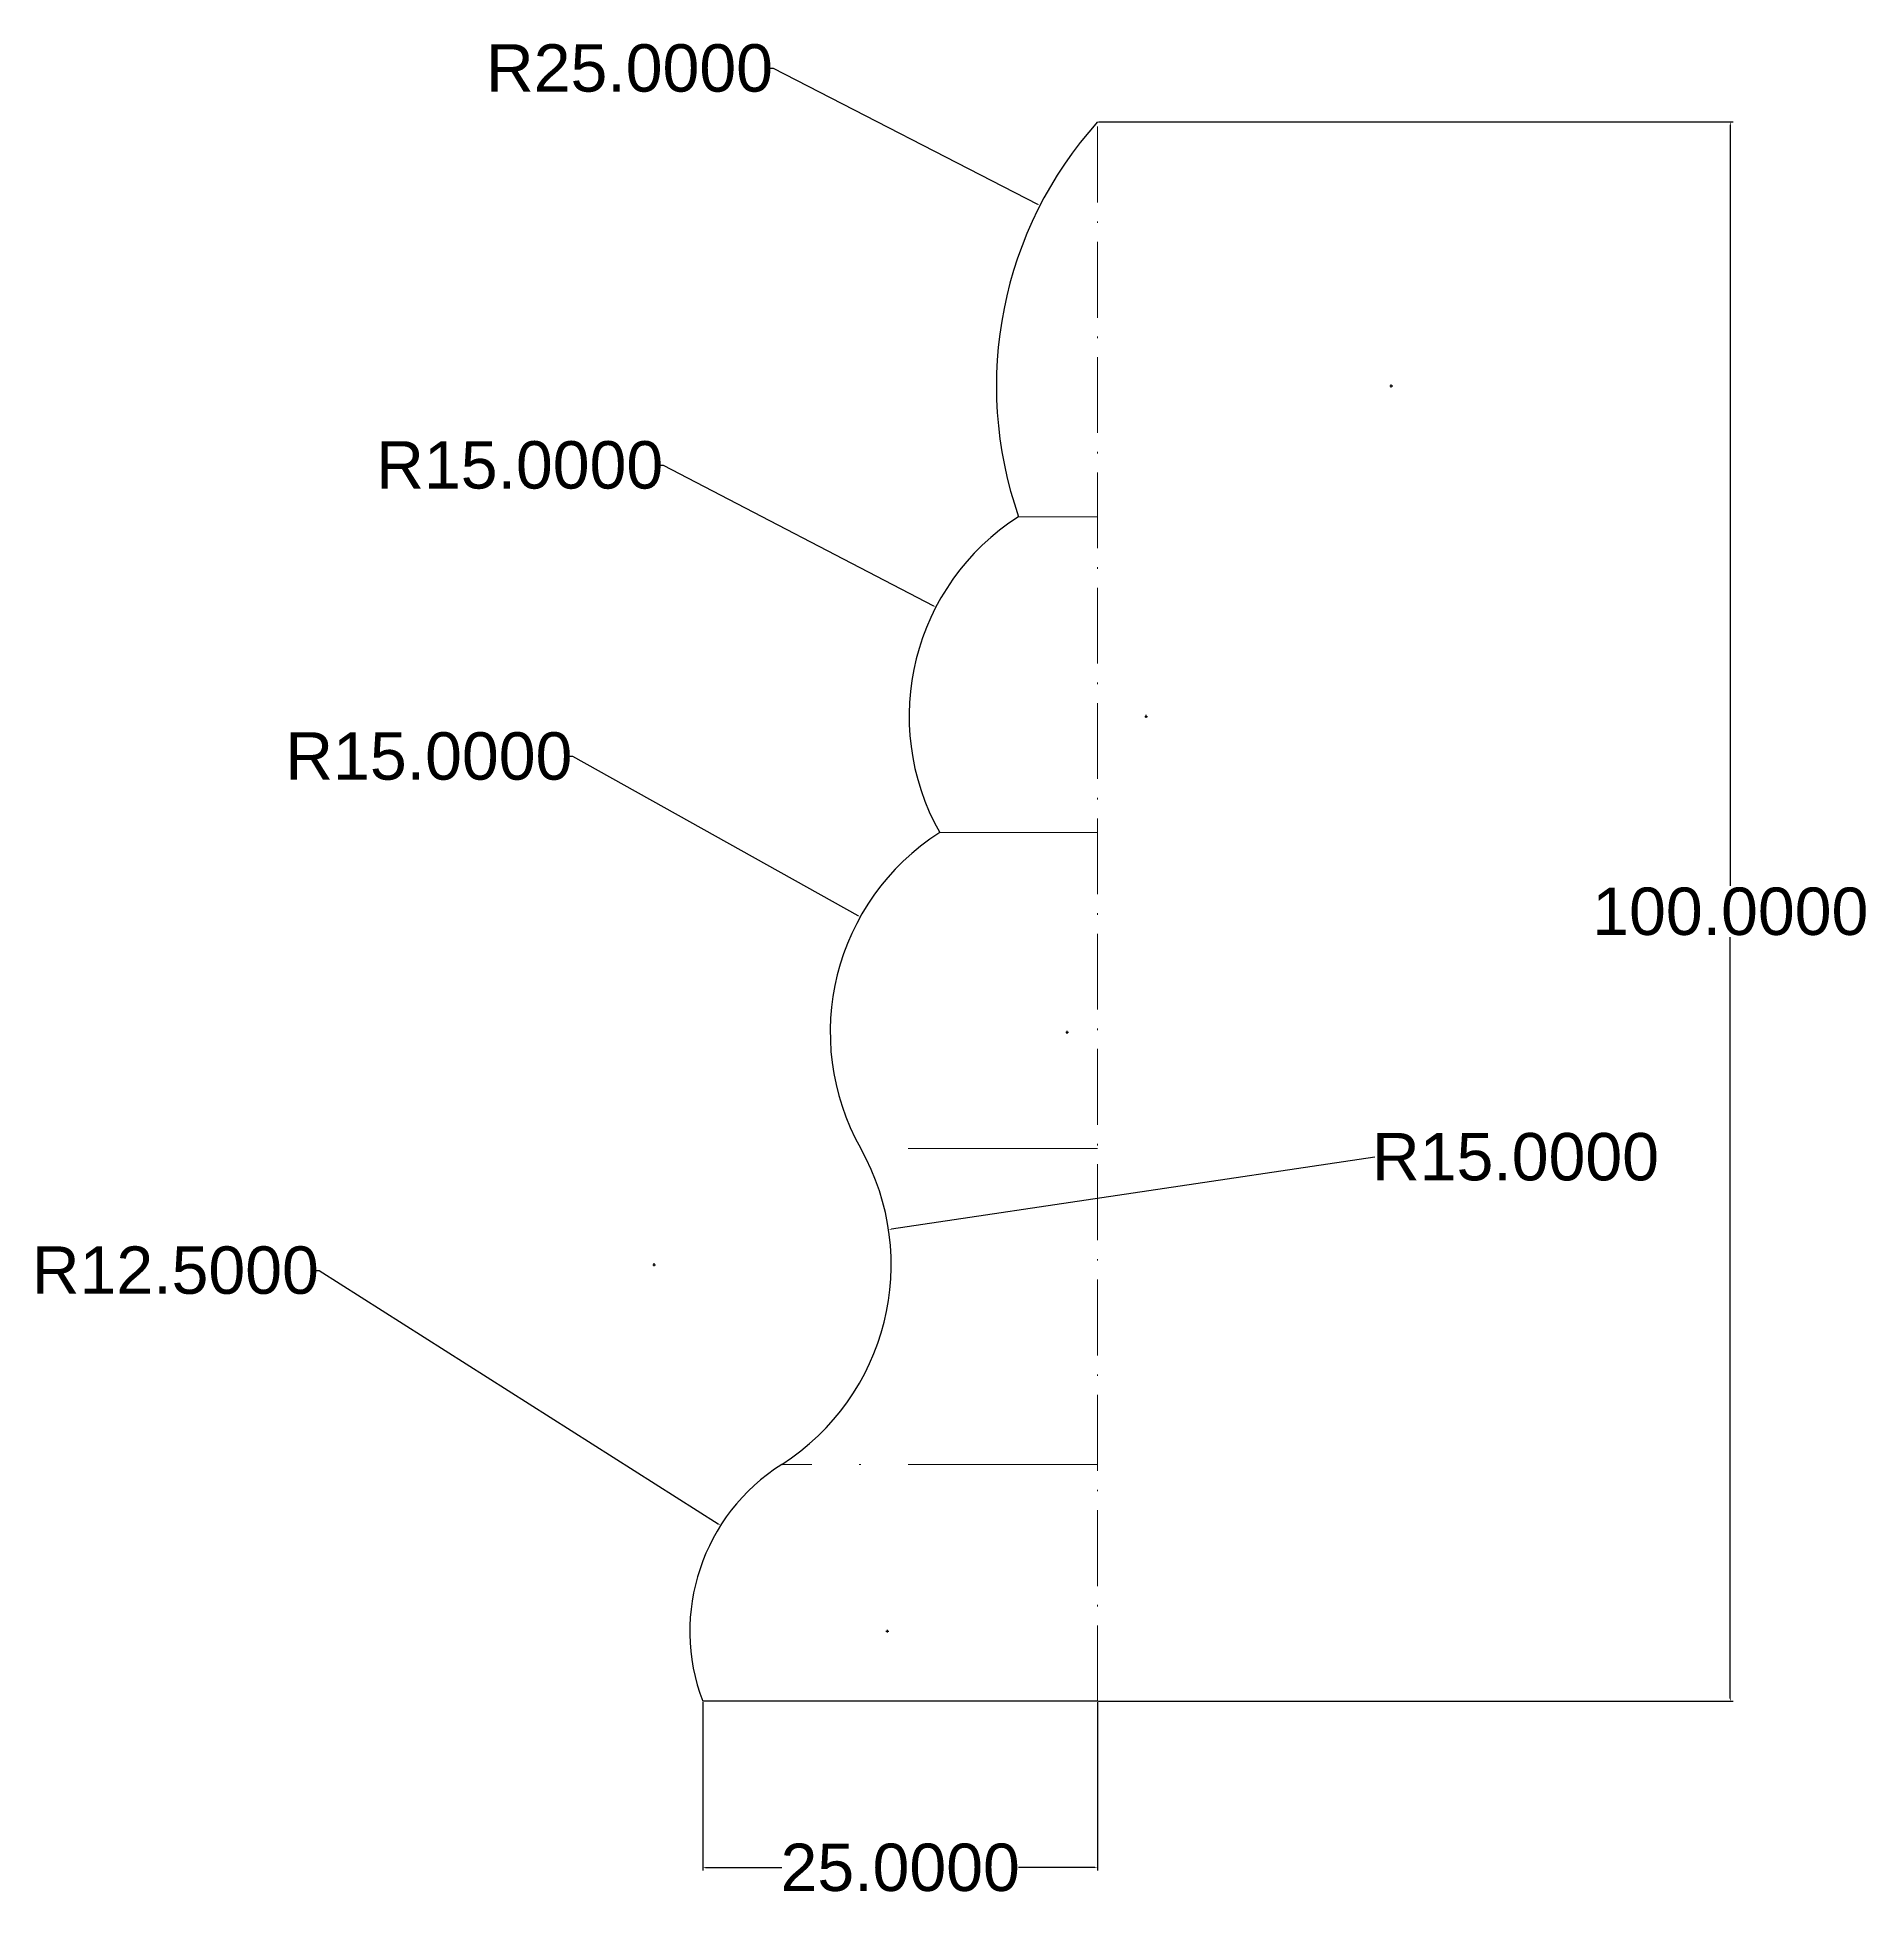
# Model space of a CAD drawing. Header units: centimetres. Extents: x -37 to 79, y -8 to 110.
import ezdxf

# ---------------------------------------------------------------- set-up
doc = ezdxf.new("R2010")
doc.units = ezdxf.units.CM
doc.linetypes.add('ACAD_ISO10W100', pattern=[18, 12, -3, 0, -3])
doc.layers.add('dimesiuni', color=111, linetype='Continuous', lineweight=15)
doc.layers.add('linii de ajutor', color=131, linetype='ACAD_ISO10W100', lineweight=20)
doc.layers.add('schita', color=7, linetype='Continuous')
doc.styles.get("Standard").update_dxf_attribs({"font": 'arial.ttf', "height": 3})
doc.dimstyles.get("Standard").update_dxf_attribs({"dimtxt": 0.18, "dimasz": 0.18, "dimexe": 0.18, "dimexo": 0.0625, "dimgap": 0.09, "dimtad": 0, "dimtih": 1, "dimtoh": 1, "dimdec": 4, "dimzin": 0, "dimdsep": 46, "dimtxsty": 'Standard', "dimcen": 0.09, "dimadec": 0, "dimazin": 0, "dimtfac": 1, "dimtdec": 4, "dimtofl": 0, "dimtmove": 0, "dimatfit": 3, "dimfxl": 1, "dimtolj": 1, "dimtzin": 0, "dimarcsym": 0})

# ---------------------------------------------------------------- blocks, each defined once
blk = doc.blocks.new('*D1')
at = {"layer": 'Defpoints', "color": 0, "transparency": 16777216}
for p in [(26.35, 99.71), (48.59, 88.28)]:
    blk.add_point(p, dxfattribs=at)
at = {"layer": 'dimesiuni', "color": 0, "lineweight": -2, "transparency": 16777216}
for p, q in [((9.27, 108.39), (9.45, 108.39)), ((9.45, 108.39), (26.19, 99.79)), ((48.5, 88.28), (48.68, 88.28)), ((48.59, 88.19), (48.59, 88.37))]:
    blk.add_line(p, q, dxfattribs=at)
at = {"layer": 'dimesiuni', "color": 0, "transparency": 16777216}
blk.add_solid([(26.2, 99.81), (26.18, 99.76), (26.35, 99.71)], dxfattribs=at)
at = {"layer": 'dimesiuni', "color": 0, "transparency": 16777216, "insert": (0.36, 108.39), "char_height": 3, "attachment_point": 5}
blk.add_mtext('\\A1;R25.0000', dxfattribs=at)
blk = doc.blocks.new('*D2')
at = {"layer": 'Defpoints', "color": 0, "transparency": 16777216}
for p in [(19.76, 74.28), (33.07, 67.36)]:
    blk.add_point(p, dxfattribs=at)
at = {"layer": 'dimesiuni', "color": 0, "lineweight": -2, "transparency": 16777216}
for p, q in [((2.32, 83.26), (2.5, 83.26)), ((2.5, 83.26), (19.6, 74.36)), ((32.98, 67.36), (33.16, 67.36)), ((33.07, 67.27), (33.07, 67.45))]:
    blk.add_line(p, q, dxfattribs=at)
at = {"layer": 'dimesiuni', "color": 0, "transparency": 16777216}
blk.add_solid([(19.62, 74.39), (19.59, 74.34), (19.76, 74.28)], dxfattribs=at)
at = {"layer": 'dimesiuni', "color": 0, "transparency": 16777216, "insert": (-6.59, 83.26), "char_height": 3, "attachment_point": 5}
blk.add_mtext('\\A1;R15.0000', dxfattribs=at)
blk = doc.blocks.new('*D3')
at = {"layer": 'Defpoints', "color": 0, "transparency": 16777216}
for p in [(14.97, 54.67), (28.07, 47.36)]:
    blk.add_point(p, dxfattribs=at)
at = {"layer": 'dimesiuni', "color": 0, "lineweight": -2, "transparency": 16777216}
for p, q in [((-3.43, 64.83), (-3.25, 64.83)), ((-3.25, 64.83), (14.82, 54.75)), ((27.98, 47.36), (28.16, 47.36)), ((28.07, 47.27), (28.07, 47.45))]:
    blk.add_line(p, q, dxfattribs=at)
at = {"layer": 'dimesiuni', "color": 0, "transparency": 16777216}
blk.add_solid([(14.83, 54.78), (14.8, 54.73), (14.97, 54.67)], dxfattribs=at)
at = {"layer": 'dimesiuni', "color": 0, "transparency": 16777216, "insert": (-12.34, 64.83), "char_height": 3, "attachment_point": 5}
blk.add_mtext('\\A1;R15.0000', dxfattribs=at)
blk = doc.blocks.new('*D4')
at = {"layer": 'Defpoints', "color": 0, "transparency": 16777216}
for p in [(16.76, 34.86), (1.93, 32.64)]:
    blk.add_point(p, dxfattribs=at)
at = {"layer": 'dimesiuni', "color": 0, "lineweight": -2, "transparency": 16777216}
for p, q in [((47.54, 39.46), (16.94, 34.89)), ((1.84, 32.64), (2.02, 32.64)), ((1.93, 32.55), (1.93, 32.73))]:
    blk.add_line(p, q, dxfattribs=at)
at = {"layer": 'dimesiuni', "color": 0, "transparency": 16777216}
blk.add_solid([(16.94, 34.92), (16.95, 34.86), (16.76, 34.86)], dxfattribs=at)
at = {"layer": 'dimesiuni', "color": 0, "transparency": 16777216, "insert": (56.45, 39.46), "char_height": 3, "attachment_point": 5}
blk.add_mtext('\\A1;R15.0000', dxfattribs=at)
blk = doc.blocks.new('*D5')
at = {"layer": 'Defpoints', "color": 0, "transparency": 16777216}
for p in [(6.13, 16.14), (16.69, 9.44)]:
    blk.add_point(p, dxfattribs=at)
at = {"layer": 'dimesiuni', "color": 0, "lineweight": -2, "transparency": 16777216}
for p, q in [((-19.47, 32.28), (-19.29, 32.28)), ((-19.29, 32.28), (5.98, 16.23)), ((16.6, 9.44), (16.78, 9.44)), ((16.69, 9.35), (16.69, 9.53))]:
    blk.add_line(p, q, dxfattribs=at)
at = {"layer": 'dimesiuni', "color": 0, "transparency": 16777216}
blk.add_solid([(6, 16.26), (5.96, 16.21), (6.13, 16.14)], dxfattribs=at)
at = {"layer": 'dimesiuni', "color": 0, "transparency": 16777216, "insert": (-28.39, 32.28), "char_height": 3, "attachment_point": 5}
blk.add_mtext('\\A1;R12.5000', dxfattribs=at)
blk = doc.blocks.new('*D6')
at = {"layer": 'Defpoints', "color": 0, "transparency": 16777216}
for p in [(5, 5), (30, 5), (30, -5.53)]:
    blk.add_point(p, dxfattribs=at)
at = {"layer": 'dimesiuni', "color": 0, "lineweight": -2, "transparency": 16777216}
for p, q in [((5, 4.94), (5, -5.71)), ((30, 4.94), (30, -5.71)), ((5.18, -5.53), (10, -5.53)), ((29.82, -5.53), (25, -5.53))]:
    blk.add_line(p, q, dxfattribs=at)
at = {"layer": 'dimesiuni', "color": 0, "transparency": 16777216}
for points in [[(5.18, -5.5), (5.18, -5.56), (5, -5.53)], [(29.82, -5.5), (29.82, -5.56), (30, -5.53)]]:
    blk.add_solid(points, dxfattribs=at)
at = {"layer": 'dimesiuni', "color": 0, "transparency": 16777216, "insert": (17.5, -5.53), "char_height": 3, "attachment_point": 5}
blk.add_mtext('\\A1;25.0000', dxfattribs=at)
blk = doc.blocks.new('*D7')
at = {"layer": 'Defpoints', "color": 0, "transparency": 16777216}
for p in [(30, 105), (70.05, 105), (30, 5)]:
    blk.add_point(p, dxfattribs=at)
at = {"layer": 'dimesiuni', "color": 0, "lineweight": -2, "transparency": 16777216}
for p, q in [((30.06, 105), (70.23, 105)), ((70.05, 104.82), (70.05, 56.62)), ((70.05, 5.18), (70.05, 53.38)), ((30.06, 5), (70.23, 5))]:
    blk.add_line(p, q, dxfattribs=at)
at = {"layer": 'dimesiuni', "color": 0, "transparency": 16777216}
for points in [[(70.02, 104.82), (70.08, 104.82), (70.05, 105)], [(70.02, 5.18), (70.08, 5.18), (70.05, 5)]]:
    blk.add_solid(points, dxfattribs=at)
at = {"layer": 'dimesiuni', "color": 0, "transparency": 16777216, "insert": (70.05, 55), "char_height": 3, "attachment_point": 5}
blk.add_mtext('\\A1;100.0000', dxfattribs=at)

msp = doc.modelspace()

# ---------------------------------------------------------------- linework, layer by layer
at = {"layer": 'linii de ajutor', "ltscale": 0.4}
for p, q in [((30, 5), (30, 105)), ((5, 5), (55, 5))]:
    msp.add_line(p, q, dxfattribs=at)
at = {"layer": 'linii de ajutor'}
for p, q in [((30, 80), (25, 80)), ((30, 60), (20, 60)), ((30, 40), (15, 40)), ((30, 20), (10, 20))]:
    msp.add_line(p, q, dxfattribs=at)
at = {"layer": 'schita'}
msp.add_line((30, 5), (5, 5), dxfattribs=at)
for centre, radius, start, end in [((48.58818, 88.28236), 25, 138.0327685, 199.3473665), ((33.07188, 67.35703), 15, 122.5561258, 209.3713873), ((28.07188, 47.35703), 15, 122.5561258, 209.3713873), ((1.92812, 32.64297), 15, 302.5561258, 29.3713873), ((16.68559, 9.43814), 12.5, 122.3335307, 200.7965717)]:
    msp.add_arc(centre, radius, start, end, dxfattribs=at)

# ---------------------------------------------------------------- dimensions: what is measured, and where the dimension line sits
at = {"layer": 'dimesiuni'}
for center, mpoint, picture, middle in [((48.58818, 88.28236), (26.35055, 99.70548), '*D1', (0.35672, 108.38717)), ((33.07188, 67.35703), (19.76456, 74.27911), '*D2', (-6.5897, 83.25794)), ((28.07188, 47.35703), (14.97273, 54.6654), '*D3', (-12.33847, 64.82983)), ((1.92812, 32.64297), (16.76325, 34.86083), '*D4', (47.53529, 39.46127)), ((16.68559, 9.43814), (6.13281, 16.13805), '*D5', (-28.38711, 32.28149))]:
    dim = msp.add_radius_dim(center=center, mpoint=mpoint, dimstyle='Standard', dxfattribs=at)
    dim.commit()
    dim.dimension.update_dxf_attribs({"geometry": picture, "text_midpoint": middle, "dimtype": 164})
dim = msp.add_linear_dim(base=(70.05129, 105), p1=(30, 5), p2=(30, 105), angle=90, dimstyle='Standard', dxfattribs=at)
dim.commit()
dim.dimension.update_dxf_attribs({"geometry": '*D7', "text_midpoint": (70.05129, 55)})
dim = msp.add_linear_dim(base=(30, -5.53203), p1=(5, 5), p2=(30, 5), dimstyle='Standard', dxfattribs=at)
dim.commit()
dim.dimension.update_dxf_attribs({"geometry": '*D6', "text_midpoint": (17.5, -5.53203)})

doc.saveas('drawing.dxf')
